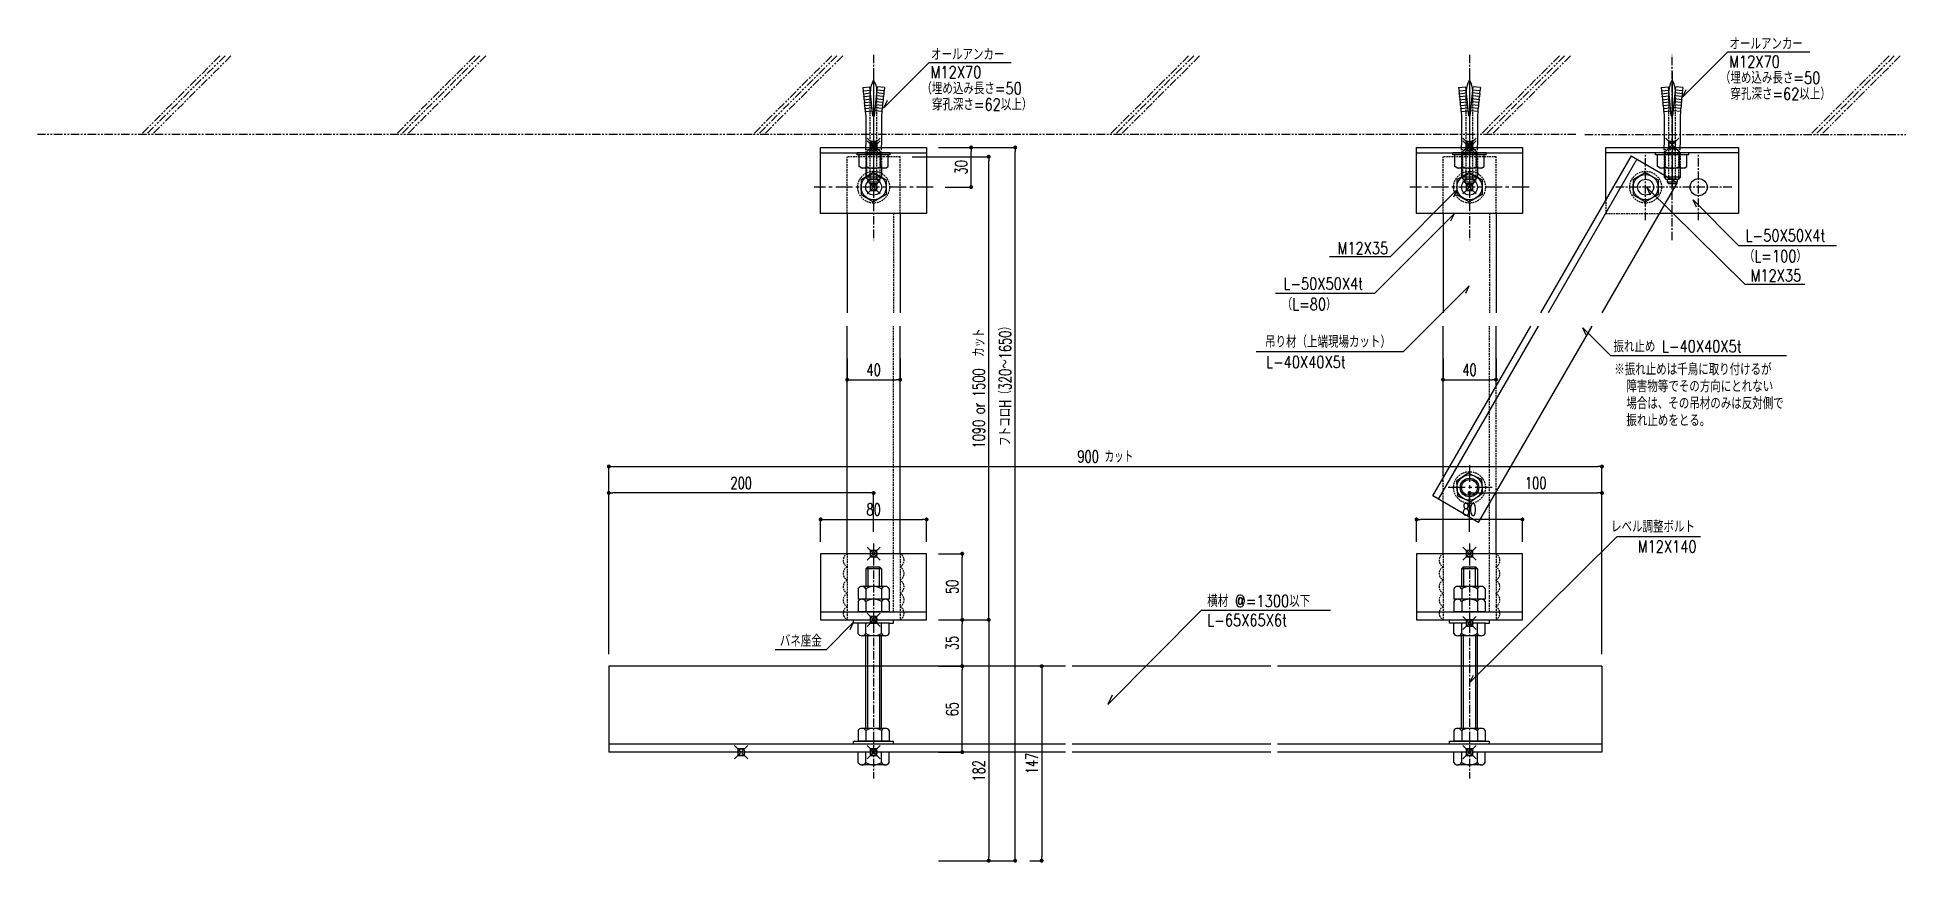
# Model space of a CAD drawing. Extents: x -275225 to 47266, y -41063 to 95295.
# Drawn here: x -216285 to -214874, y -23829 to -23205 of the extents above; entities that cross this region are included whole.
import ezdxf

# ---------------------------------------------------------------- set-up
doc = ezdxf.new("R2010")
doc.units = 0
doc.header["$LTSCALE"] = 0.2
doc.header["$PDMODE"] = 99
doc.header["$PDSIZE"] = 5
for name, pattern in [('CENTER', [50.8, 31.75, -6.35, 6.35, -6.35]), ('HIDDEN', [9.525, 6.35, -3.175]), ('PHANTOM', [63.5, 31.75, -6.35, 6.35, -6.35, 6.35, -6.35])]:
    doc.linetypes.add(name, pattern=pattern)
doc.layers.add('_ポイント', color=1, linetype='Continuous', plot=False)
for name, color, linetype in [('_別途', 6, 'PHANTOM'), ('_基準', 1, 'CENTER'), ('_文字', 3, 'Continuous'), ('_製品', 4, 'Continuous'), ('_製品寸法', 9, 'Continuous'), ('OKAMURA', 4, 'Continuous'), ('OKAMURA-HIDDEN', 6, 'HIDDEN')]:
    doc.layers.add(name, color=color, linetype=linetype)
doc.styles.add('OKAMURA', font='SIMPLEX.shx', dxfattribs={"width": 0.7, "bigfont": 'BIGFONT.shx'})
doc.dimstyles.new('OKAMURA-003', dxfattribs={"dimscale": 3, "dimtxt": 3, "dimasz": 1, "dimexe": 0, "dimexo": 3, "dimgap": 1, "dimtad": 1, "dimdec": 3, "dimdsep": 46, "dimtxsty": 'OKAMURA', "dimblk1": 'DOT', "dimblk2": 'DOT', "dimsah": 1, "dimcen": 0, "dimclrd": 9, "dimclre": 9, "dimclrt": 3, "dimadec": 0, "dimazin": 0, "dimtfac": 1, "dimtdec": 3, "dimtix": 1, "dimtmove": 2, "dimatfit": 3, "dimldrblk": 'NONE', "dimfxl": 0, "dimtolj": 1, "dimarcsym": 0})

# ---------------------------------------------------------------- blocks, each defined once
blk = doc.blocks.new('_DOT')
at = {"color": 0, "linetype": 'ByBlock'}
blk.add_line((-0.5, 0), (-1, 0), dxfattribs=at)
at = {"color": 0, "linetype": 'ByBlock', "const_width": 0.5}
blk.add_lwpolyline([(-0.25, 0, 1), (0.25, 0, 1)], format="xyb", close=True, dxfattribs=at)
blk = doc.blocks.new('*D1159')
at = {"layer": '_製品寸法', "color": 9, "lineweight": -2, "transparency": 16777216}
for p, q in [((129, 450), (186.9, 450)), ((186.9, 103), (186.9, 447)), ((149, 100), (186.9, 100))]:
    blk.add_line(p, q, dxfattribs=at)
at = {"layer": 'Defpoints', "color": 0, "transparency": 16777216}
for p in [(120, 450), (186.9, 450), (140, 100)]:
    blk.add_point(p, dxfattribs=at)
at = {"layer": '_製品寸法', "color": 9, "lineweight": -2, "transparency": 16777216, "xscale": 3, "yscale": 3, "zscale": 3}
for p, rotation in [((186.9, 450), 90), ((186.9, 100), 270)]:
    blk.add_blockref('_DOT', p, dxfattribs=dict(at, rotation=rotation))
at = {"layer": '_製品寸法', "color": 3, "transparency": 16777216, "insert": (179.4, 275), "char_height": 9, "attachment_point": 5, "rotation": 90, "style": 'OKAMURA'}
blk.add_mtext('\\A1;1090 or 1500  カット', dxfattribs=at)
blk = doc.blocks.new('_None')
blk = doc.blocks.new('*D1160')
at = {"layer": '_製品寸法', "color": 9, "lineweight": -2, "transparency": 16777216}
for p, q in [((550, 166.6), (550, 195.9)), ((553, 195.9), (647, 195.9)), ((650, 74), (650, 195.9))]:
    blk.add_line(p, q, dxfattribs=at)
at = {"layer": 'Defpoints', "color": 0, "transparency": 16777216}
for p in [(650, 195.9), (550, 157.6), (650, 65)]:
    blk.add_point(p, dxfattribs=at)
at = {"layer": '_製品寸法', "color": 9, "lineweight": -2, "transparency": 16777216, "xscale": 3, "yscale": 3, "zscale": 3, "rotation": 180}
blk.add_blockref('_DOT', (550, 195.9), dxfattribs=at)
at = {"layer": '_製品寸法', "color": 9, "lineweight": -2, "transparency": 16777216, "xscale": 3, "yscale": 3, "zscale": 3}
blk.add_blockref('_DOT', (650, 195.9), dxfattribs=at)
at = {"layer": '_製品寸法', "color": 3, "transparency": 16777216, "insert": (600, 203.4), "char_height": 9, "attachment_point": 5, "style": 'OKAMURA'}
blk.add_mtext('\\A1;100', dxfattribs=at)
blk = doc.blocks.new('*D1161')
at = {"layer": '_製品寸法', "color": 9, "lineweight": -2, "transparency": 16777216}
for p, q in [((-100, 74), (-100, 215.9)), ((-97, 215.9), (647, 215.9)), ((650, 74), (650, 215.9))]:
    blk.add_line(p, q, dxfattribs=at)
at = {"layer": 'Defpoints', "color": 0, "transparency": 16777216}
for p in [(650, 215.9), (-100, 65), (650, 65)]:
    blk.add_point(p, dxfattribs=at)
at = {"layer": '_製品寸法', "color": 9, "lineweight": -2, "transparency": 16777216, "xscale": 3, "yscale": 3, "zscale": 3, "rotation": 180}
blk.add_blockref('_DOT', (-100, 215.9), dxfattribs=at)
at = {"layer": '_製品寸法', "color": 9, "lineweight": -2, "transparency": 16777216, "xscale": 3, "yscale": 3, "zscale": 3}
blk.add_blockref('_DOT', (650, 215.9), dxfattribs=at)
at = {"layer": '_製品寸法', "color": 3, "transparency": 16777216, "insert": (275, 223.4), "char_height": 9, "attachment_point": 5, "style": 'OKAMURA'}
blk.add_mtext('\\A1;900 カット', dxfattribs=at)
blk = doc.blocks.new('*D1162')
at = {"layer": '_製品寸法', "color": 9, "lineweight": -2, "transparency": 16777216}
for p, q in [((149, 100), (166.9, 100)), ((166.9, 68), (166.9, 97)), ((149, 65), (166.9, 65))]:
    blk.add_line(p, q, dxfattribs=at)
at = {"layer": 'Defpoints', "color": 0, "transparency": 16777216}
for p in [(140, 100), (166.9, 100), (140, 65)]:
    blk.add_point(p, dxfattribs=at)
at = {"layer": '_製品寸法', "color": 9, "lineweight": -2, "transparency": 16777216, "xscale": 3, "yscale": 3, "zscale": 3}
for p, rotation in [((166.9, 100), 90), ((166.9, 65), 270)]:
    blk.add_blockref('_DOT', p, dxfattribs=dict(at, rotation=rotation))
at = {"layer": '_製品寸法', "color": 3, "transparency": 16777216, "insert": (159.4, 82.5), "char_height": 9, "attachment_point": 5, "rotation": 90, "style": 'OKAMURA'}
blk.add_mtext('\\A1;35', dxfattribs=at)
blk = doc.blocks.new('*D1163')
at = {"layer": '_製品寸法', "color": 9, "lineweight": -2, "transparency": 16777216}
for p, q in [((-100, 74), (-100, 195.9)), ((97, 195.9), (-97, 195.9)), ((100, 166.6), (100, 195.9))]:
    blk.add_line(p, q, dxfattribs=at)
at = {"layer": 'Defpoints', "color": 0, "transparency": 16777216}
for p in [(-100, 195.9), (100, 157.6), (-100, 65)]:
    blk.add_point(p, dxfattribs=at)
at = {"layer": '_製品寸法', "color": 9, "lineweight": -2, "transparency": 16777216, "xscale": 3, "yscale": 3, "zscale": 3, "rotation": 180}
blk.add_blockref('_DOT', (-100, 195.9), dxfattribs=at)
at = {"layer": '_製品寸法', "color": 9, "lineweight": -2, "transparency": 16777216, "xscale": 3, "yscale": 3, "zscale": 3}
blk.add_blockref('_DOT', (100, 195.9), dxfattribs=at)
at = {"layer": '_製品寸法', "color": 3, "transparency": 16777216, "insert": (0, 203.4), "char_height": 9, "attachment_point": 5, "style": 'OKAMURA'}
blk.add_mtext('\\A1;200', dxfattribs=at)
blk = doc.blocks.new('*D1164')
at = {"layer": '_製品寸法', "color": 9, "lineweight": -2, "transparency": 16777216}
for p, q in [((149, 65), (166.9, 65)), ((166.9, 3), (166.9, 62)), ((149, 0), (166.9, 0))]:
    blk.add_line(p, q, dxfattribs=at)
at = {"layer": 'Defpoints', "color": 0, "transparency": 16777216}
for p in [(140, 65), (166.9, 65), (140, 0)]:
    blk.add_point(p, dxfattribs=at)
at = {"layer": '_製品寸法', "color": 9, "lineweight": -2, "transparency": 16777216, "xscale": 3, "yscale": 3, "zscale": 3}
for p, rotation in [((166.9, 65), 90), ((166.9, 0), 270)]:
    blk.add_blockref('_DOT', p, dxfattribs=dict(at, rotation=rotation))
at = {"layer": '_製品寸法', "color": 3, "transparency": 16777216, "insert": (159.4, 32.5), "char_height": 9, "attachment_point": 5, "rotation": 90, "style": 'OKAMURA'}
blk.add_mtext('\\A1;65', dxfattribs=at)
blk = doc.blocks.new('*D1165')
at = {"layer": '_製品寸法', "color": 9, "lineweight": -2, "transparency": 16777216}
for p, q in [((60, 159), (60, 175.9)), ((63, 175.9), (137, 175.9)), ((140, 159), (140, 175.9))]:
    blk.add_line(p, q, dxfattribs=at)
at = {"layer": 'Defpoints', "color": 0, "transparency": 16777216}
for p in [(140, 175.9), (60, 150), (140, 150)]:
    blk.add_point(p, dxfattribs=at)
at = {"layer": '_製品寸法', "color": 9, "lineweight": -2, "transparency": 16777216, "xscale": 3, "yscale": 3, "zscale": 3, "rotation": 180}
blk.add_blockref('_DOT', (60, 175.9), dxfattribs=at)
at = {"layer": '_製品寸法', "color": 9, "lineweight": -2, "transparency": 16777216, "xscale": 3, "yscale": 3, "zscale": 3}
blk.add_blockref('_DOT', (140, 175.9), dxfattribs=at)
at = {"layer": '_製品寸法', "color": 3, "transparency": 16777216, "insert": (100, 183.4), "char_height": 9, "attachment_point": 5, "style": 'OKAMURA'}
blk.add_mtext('\\A1;80', dxfattribs=at)
blk = doc.blocks.new('*D1166')
at = {"layer": '_製品寸法', "color": 9, "lineweight": -2, "transparency": 16777216}
for p, q in [((149, 150), (166.9, 150)), ((166.9, 103), (166.9, 147)), ((149, 100), (166.9, 100))]:
    blk.add_line(p, q, dxfattribs=at)
at = {"layer": 'Defpoints', "color": 0, "transparency": 16777216}
for p in [(140, 150), (166.9, 150), (140, 100)]:
    blk.add_point(p, dxfattribs=at)
at = {"layer": '_製品寸法', "color": 9, "lineweight": -2, "transparency": 16777216, "xscale": 3, "yscale": 3, "zscale": 3}
for p, rotation in [((166.9, 150), 90), ((166.9, 100), 270)]:
    blk.add_blockref('_DOT', p, dxfattribs=dict(at, rotation=rotation))
at = {"layer": '_製品寸法', "color": 3, "transparency": 16777216, "insert": (159.4, 125), "char_height": 9, "attachment_point": 5, "rotation": 90, "style": 'OKAMURA'}
blk.add_mtext('\\A1;50', dxfattribs=at)
blk = doc.blocks.new('*D1167')
at = {"layer": '_製品寸法', "color": 9, "lineweight": -2, "transparency": 16777216}
for p, q in [((80, 297.5), (80, 281.5)), ((120, 297.5), (120, 281.5)), ((83, 281.5), (117, 281.5))]:
    blk.add_line(p, q, dxfattribs=at)
at = {"layer": 'Defpoints', "color": 0, "transparency": 16777216}
for p in [(80, 306.5), (120, 306.5), (120, 281.5)]:
    blk.add_point(p, dxfattribs=at)
at = {"layer": '_製品寸法', "color": 9, "lineweight": -2, "transparency": 16777216, "xscale": 3, "yscale": 3, "zscale": 3, "rotation": 180}
blk.add_blockref('_DOT', (80, 281.5), dxfattribs=at)
at = {"layer": '_製品寸法', "color": 9, "lineweight": -2, "transparency": 16777216, "xscale": 3, "yscale": 3, "zscale": 3}
blk.add_blockref('_DOT', (120, 281.5), dxfattribs=at)
at = {"layer": '_製品寸法', "color": 3, "transparency": 16777216, "insert": (100, 289), "char_height": 9, "attachment_point": 5, "style": 'OKAMURA'}
blk.add_mtext('\\A1;40', dxfattribs=at)
blk = doc.blocks.new('*D1168')
at = {"layer": '_製品寸法', "color": 9, "lineweight": -2, "transparency": 16777216}
for p, q in [((510, 159), (510, 175.9)), ((587, 175.9), (513, 175.9)), ((590, 159), (590, 175.9))]:
    blk.add_line(p, q, dxfattribs=at)
at = {"layer": 'Defpoints', "color": 0, "transparency": 16777216}
for p in [(510, 175.9), (510, 150), (590, 150)]:
    blk.add_point(p, dxfattribs=at)
at = {"layer": '_製品寸法', "color": 9, "lineweight": -2, "transparency": 16777216, "xscale": 3, "yscale": 3, "zscale": 3, "rotation": 180}
blk.add_blockref('_DOT', (510, 175.9), dxfattribs=at)
at = {"layer": '_製品寸法', "color": 9, "lineweight": -2, "transparency": 16777216, "xscale": 3, "yscale": 3, "zscale": 3}
blk.add_blockref('_DOT', (590, 175.9), dxfattribs=at)
at = {"layer": '_製品寸法', "color": 3, "transparency": 16777216, "insert": (550, 183.4), "char_height": 9, "attachment_point": 5, "style": 'OKAMURA'}
blk.add_mtext('\\A1;80', dxfattribs=at)
blk = doc.blocks.new('*D1169')
at = {"layer": '_製品寸法', "color": 9, "lineweight": -2, "transparency": 16777216}
for p, q in [((149, 457), (173.6, 457)), ((173.6, 430), (173.6, 454)), ((154, 427), (173.6, 427))]:
    blk.add_line(p, q, dxfattribs=at)
at = {"layer": 'Defpoints', "color": 0, "transparency": 16777216}
for p in [(140, 457), (173.6, 457), (145, 427)]:
    blk.add_point(p, dxfattribs=at)
at = {"layer": '_製品寸法', "color": 9, "lineweight": -2, "transparency": 16777216, "xscale": 3, "yscale": 3, "zscale": 3}
for p, rotation in [((173.6, 457), 90), ((173.6, 427), 270)]:
    blk.add_blockref('_DOT', p, dxfattribs=dict(at, rotation=rotation))
at = {"layer": '_製品寸法', "color": 3, "transparency": 16777216, "insert": (166.1, 442), "char_height": 9, "attachment_point": 5, "rotation": 90, "style": 'OKAMURA'}
blk.add_mtext('\\A1;30', dxfattribs=at)
blk = doc.blocks.new('*D1170')
at = {"layer": '_製品寸法', "color": 9, "lineweight": -2, "transparency": 16777216}
for p, q in [((530, 297.5), (530, 281.5)), ((570, 297.5), (570, 281.5)), ((533, 281.5), (567, 281.5))]:
    blk.add_line(p, q, dxfattribs=at)
at = {"layer": 'Defpoints', "color": 0, "transparency": 16777216}
for p in [(530, 306.5), (570, 306.5), (570, 281.5)]:
    blk.add_point(p, dxfattribs=at)
at = {"layer": '_製品寸法', "color": 9, "lineweight": -2, "transparency": 16777216, "xscale": 3, "yscale": 3, "zscale": 3, "rotation": 180}
blk.add_blockref('_DOT', (530, 281.5), dxfattribs=at)
at = {"layer": '_製品寸法', "color": 9, "lineweight": -2, "transparency": 16777216, "xscale": 3, "yscale": 3, "zscale": 3}
blk.add_blockref('_DOT', (570, 281.5), dxfattribs=at)
at = {"layer": '_製品寸法', "color": 3, "transparency": 16777216, "insert": (550, 289), "char_height": 9, "attachment_point": 5, "style": 'OKAMURA'}
blk.add_mtext('\\A1;40', dxfattribs=at)
blk = doc.blocks.new('*D1171')
at = {"layer": '_製品寸法', "color": 9, "lineweight": -2, "transparency": 16777216}
for p, q in [((149, 100), (186.9, 100)), ((186.9, 97), (186.9, -79)), ((149, -82), (186.9, -82))]:
    blk.add_line(p, q, dxfattribs=at)
at = {"layer": 'Defpoints', "color": 0, "transparency": 16777216}
for p in [(140, 100), (140, -82), (186.9, -82)]:
    blk.add_point(p, dxfattribs=at)
at = {"layer": '_製品寸法', "color": 9, "lineweight": -2, "transparency": 16777216, "xscale": 3, "yscale": 3, "zscale": 3}
for p, rotation in [((186.9, 100), 90), ((186.9, -82), 270)]:
    blk.add_blockref('_DOT', p, dxfattribs=dict(at, rotation=rotation))
at = {"layer": '_製品寸法', "color": 3, "transparency": 16777216, "insert": (179.4, -14.1), "char_height": 9, "attachment_point": 5, "rotation": 90, "style": 'OKAMURA'}
blk.add_mtext('\\A1;182', dxfattribs=at)
blk = doc.blocks.new('*D1172')
at = {"layer": '_製品寸法', "color": 9, "lineweight": -2, "transparency": 16777216}
for p, q in [((149, 457), (206.9, 457)), ((206.9, -79), (206.9, 454)), ((149, -82), (206.9, -82))]:
    blk.add_line(p, q, dxfattribs=at)
at = {"layer": 'Defpoints', "color": 0, "transparency": 16777216}
for p in [(140, 457), (206.9, 457), (140, -82)]:
    blk.add_point(p, dxfattribs=at)
at = {"layer": '_製品寸法', "color": 9, "lineweight": -2, "transparency": 16777216, "xscale": 3, "yscale": 3, "zscale": 3}
for p, rotation in [((206.9, 457), 90), ((206.9, -82), 270)]:
    blk.add_blockref('_DOT', p, dxfattribs=dict(at, rotation=rotation))
at = {"layer": '_製品寸法', "color": 3, "transparency": 16777216, "insert": (199.4, 278.6), "char_height": 9, "attachment_point": 5, "rotation": 90, "style": 'OKAMURA'}
blk.add_mtext('\\A1;フトコロH（320～1650）', dxfattribs=at)
blk = doc.blocks.new('*D1173')
at = {"layer": '_製品寸法', "color": 9, "lineweight": -2, "transparency": 16777216}
for p, q in [((235.9, 65), (226.9, 65)), ((226.9, 62), (226.9, -79)), ((217.9, -82), (226.9, -82))]:
    blk.add_line(p, q, dxfattribs=at)
at = {"layer": 'Defpoints', "color": 0, "transparency": 16777216}
for p in [(226.9, 65), (226.9, -82), (226.9, -82)]:
    blk.add_point(p, dxfattribs=at)
at = {"layer": '_製品寸法', "color": 9, "lineweight": -2, "transparency": 16777216, "xscale": 3, "yscale": 3, "zscale": 3}
for p, rotation in [((226.9, 65), 90), ((226.9, -82), 270)]:
    blk.add_blockref('_DOT', p, dxfattribs=dict(at, rotation=rotation))
at = {"layer": '_製品寸法', "color": 3, "transparency": 16777216, "insert": (219.4, -8.5), "char_height": 9, "attachment_point": 5, "rotation": 90, "style": 'OKAMURA'}
blk.add_mtext('\\A1;147', dxfattribs=at)
blk = doc.blocks.new('P1X_BASE_SS_TREO_DA_01')
at = {"layer": '_別途'}
for p, q in [((137.8, 59.4), (78.4, 0)), ((141.7, 59.4), (82.2, 0)), ((146.2, 59.4), (86.7, 0)), ((330.3, 59.4), (270.9, 0)), ((334.1, 59.4), (274.7, 0)), ((338.6, 59.4), (279.2, 0)), ((599.9, 59.4), (540.4, 0)), ((603.7, 59.4), (544.3, 0)), ((608.2, 59.4), (548.7, 0)), ((869.4, 59.4), (810, 0)), ((873.3, 59.4), (813.8, 0)), ((877.7, 59.4), (818.3, 0)), ((1149.4, 59.4), (1090, 0)), ((1153.3, 59.4), (1093.8, 0)), ((1157.7, 59.4), (1098.3, 0)), ((1398.5, 59.4), (1339, 0)), ((1402.3, 59.4), (1342.9, 0)), ((1406.8, 59.4), (1347.3, 0)), ((1161.9, 0), (0, 0)), ((1168.6, 0), (1410.9, 0))]:
    blk.add_line(p, q, dxfattribs=at)
blk = doc.blocks.new('調整ﾎﾞﾙﾄ')
at = {"layer": '_基準'}
blk.add_line((0, 151.6), (0, -26), dxfattribs=at)
for p in [(0, 91.6), (0, -6)]:
    blk.add_point(p, dxfattribs=at)
at = {"layer": '_基準', "ltscale": 2}
blk.add_point((0, -6), dxfattribs=at)
at = {"layer": '_製品'}
for p, q in [((-4.5, 134), (-6, 132.5)), ((-6, 132.5), (-6, 119.2)), ((6, 132.5), (-6, 132.5)), ((-4.5, 134), (-4.5, 119.2)), ((-4.5, 134), (4.5, 134)), ((4.5, 119.2), (4.5, 134)), ((6, 132.5), (4.5, 134)), ((6, 132.5), (6, 119.2)), ((-11.8, 117.5), (-11.8, 109.6)), ((8.8, 119.2), (-8.9, 119.2)), ((-5.9, 117.5), (-5.9, 109.6)), ((5.9, 117.5), (5.9, 109.6)), ((11.8, 117.5), (11.8, 109.6)), ((11.8, 109.6), (-11.8, 109.6)), ((-11.8, 107.9), (-11.8, 100)), ((11.8, 100), (-11.8, 100)), ((8.8, 109.6), (-8.9, 109.6)), ((-5.9, 107.9), (-5.9, 100)), ((5.9, 107.9), (5.9, 100)), ((11.8, 107.9), (11.8, 100)), ((-11.8, 83.7), (-11.8, 91.6)), ((11.8, 91.6), (-11.8, 91.6)), ((-5.9, 83.7), (-5.9, 91.6)), ((5.9, 83.7), (5.9, 91.6)), ((11.8, 83.7), (11.8, 91.6)), ((8.8, 82), (-8.9, 82)), ((-6, 12), (-6, 82)), ((-4.5, 12), (-4.5, 82)), ((4.5, 82), (4.5, 12)), ((6, 12), (6, 82)), ((-11.8, 10.3), (-11.8, 2.4)), ((11.8, 2.4), (-11.8, 2.4)), ((8.8, 12), (-8.9, 12)), ((-5.9, 10.3), (-5.9, 2.4)), ((5.9, 10.3), (5.9, 2.4)), ((11.8, 10.3), (11.8, 2.4)), ((-11.8, -13.9), (-11.8, -6)), ((-5.9, -13.9), (-5.9, -6)), ((5.9, -13.9), (5.9, -6)), ((11.8, -13.9), (11.8, -6)), ((8.8, -15.6), (-8.9, -15.6))]:
    blk.add_line(p, q, dxfattribs=at)
at = {"layer": '_製品', "ltscale": 2}
for p, q in [((-15.1, 94), (15.1, 94)), ((-15.1, 91.6), (-15.1, 94)), ((-11.8, 91.6), (-15.1, 91.6)), ((11.8, 91.6), (15.1, 91.6)), ((15.1, 91.6), (15.1, 94)), ((-15.1, 2.4), (15.1, 2.4)), ((-15.1, 0), (-15.1, 2.4)), ((15.1, 0), (-15.1, 0)), ((15.1, 0), (15.1, 2.4))]:
    blk.add_line(p, q, dxfattribs=at)
at = {"layer": '_製品'}
for centre, radius, start, end in [((-8.9, 115.8), 3.4, 29.8172, 149.8269), ((0, 108.2), 11, 57.7935, 122.2065), ((8.8, 115.8), 3.4, 29.9951, 150.0048), ((-8.9, 106.2), 3.4, 29.8172, 149.8269), ((0, 98.6), 11, 57.7935, 122.2065), ((8.8, 106.2), 3.4, 29.9951, 150.0048), ((-8.9, 85.4), 3.4, 210.1731, 330.1828), ((0, 93), 11, 237.7935, 302.2065), ((8.8, 85.4), 3.4, 209.9952, 330.0049), ((-8.9, 8.6), 3.4, 29.8172, 149.8269), ((0, 1), 11, 57.7935, 122.2065), ((8.8, 8.6), 3.4, 29.9951, 150.0048), ((-8.9, -12.2), 3.4, 210.1731, 330.1828), ((0, -4.6), 11, 237.7935, 302.2065), ((8.8, -12.2), 3.4, 209.9952, 330.0049)]:
    blk.add_arc(centre, radius, start, end, dxfattribs=at)
blk = doc.blocks.new('P1X_上アングル80')
at = {"layer": '_ポイント', "ltscale": 2}
blk.add_point((0, 0), dxfattribs=at)
at = {"layer": '_ポイント'}
blk.add_point((0, -30), dxfattribs=at)
at = {"layer": '_基準'}
blk.add_line((0, 70), (0, -70), dxfattribs=at)
at = {"layer": '_基準', "ltscale": 2}
blk.add_line((45, -30), (-45, -30), dxfattribs=at)
at = {"layer": '_製品', "ltscale": 2}
for p, q in [((-40, 0), (40, 0)), ((-40, -50), (-40, 0)), ((40, 0), (40, -50)), ((-40, -4), (40, -4)), ((40, -50), (-40, -50))]:
    blk.add_line(p, q, dxfattribs=at)
at = {"layer": '_製品'}
for p, q in [((0, -19.030536), (-9.5, -24.515363)), ((-9.5, -24.515363), (-9.5, -35.484636)), ((0, -19.030536), (9.5, -24.515364)), ((9.5, -24.515364), (9.5, -35.484637)), ((-9.5, -35.484636), (0, -40.969464)), ((9.5, -35.484637), (0, -40.969464))]:
    blk.add_line(p, q, dxfattribs=at)
for radius in [9.5, 6]:
    blk.add_circle((0, -30), radius, dxfattribs=at)
at = {"layer": 'OKAMURA-HIDDEN'}
for p, q in [((-20, -50), (-20, -7)), ((20, -7), (-20, -7)), ((20, -50), (20, -7))]:
    blk.add_line(p, q, dxfattribs=at)
blk.add_circle((0, -30), 12, dxfattribs=at)
blk = doc.blocks.new('下アングル80')
at = {"layer": '_ポイント', "ltscale": 2}
blk.add_point((0, 50), dxfattribs=at)
at = {"layer": '_製品', "ltscale": 2}
for p, q in [((-40, 50), (-40, 0)), ((40, 50), (-40, 50)), ((40, 0), (40, 50)), ((-40, 6), (40, 6)), ((-40, 0), (40, 0))]:
    blk.add_line(p, q, dxfattribs=at)
at = {"layer": 'OKAMURA-HIDDEN'}
for p, q in [((-20, 50), (-20, 0)), ((20, 50), (20, 0))]:
    blk.add_line(p, q, dxfattribs=at)
for centre, start, end in [((-17.3, 45), 118.0725, 241.9275), ((17.3, 45), 298.0725, 61.9275), ((-17.3, 35), 118.0725, 241.9275), ((-17.3, 25), 118.0725, 241.9275), ((17.3, 35), 298.0725, 61.9275), ((17.3, 25), 298.0725, 61.9275), ((-17.3, 15), 118.0725, 241.9275), ((17.3, 15), 298.0725, 61.9275), ((-17.3, 5), 118.0725, 241.9275), ((17.3, 5), 298.0725, 61.9275)]:
    blk.add_arc(centre, 5.67, start, end, dxfattribs=at)
blk = doc.blocks.new('F下1')
at = {"layer": '_基準', "ltscale": 2}
for p, q in [((-20, 67), (-20, 33)), ((-3, 50), (-37, 50))]:
    blk.add_line(p, q, dxfattribs=at)
at = {"layer": '_製品'}
for p, q in [((-47.8, 43.6), (26.3, 172)), ((-43.5, 41.1), (32.1, 172)), ((-13.2, 23.6), (72.5, 172)), ((-21, 60.9), (-29.9, 54.7)), ((-21, 60.9), (-11, 56.3)), ((-13.2, 23.6), (-47.8, 43.6)), ((-29.9, 54.7), (-29, 43.7)), ((-29, 43.7), (-19, 39.1)), ((-10.1, 45.4), (-19, 39.1)), ((-11, 56.3), (-10.1, 45.4))]:
    blk.add_line(p, q, dxfattribs=at)
at = {"layer": '_製品', "color": 6, "linetype": 'HIDDEN'}
blk.add_circle((-20, 50), 12, dxfattribs=at)
at = {"layer": '_製品'}
for radius in [9.5, 6]:
    blk.add_circle((-20, 50), radius, dxfattribs=at)
at = {"layer": '_製品', "ltscale": 2}
blk.add_circle((-20, 50), 7, dxfattribs=at)
blk = doc.blocks.new('ｵｰﾙｱﾝｶｰ1270')
at = {"layer": '_ポイント'}
blk.add_point((0, 6), dxfattribs=at)
at = {"layer": '_基準', "ltscale": 0.2}
blk.add_line((0, 61.5), (0, -25.5), dxfattribs=at)
at = {"layer": '_製品'}
for p, q in [((-8.2, 49.4), (-2.8, 49.9)), ((-8.2, 49.4), (-7.9, 46.9)), ((-7.9, 46.9), (-2.5, 47.4)), ((-7.7, 44.6), (-2.3, 45.2)), ((-7.7, 44.6), (-7.5, 42.4)), ((-7.5, 42.4), (-2.1, 42.9)), ((-0.6, 28), (-2.8, 49.9)), ((0.2, 54.5), (-0.2, 54.5)), ((0.6, 28), (2.8, 49.9)), ((7.5, 42.4), (2.1, 42.9)), ((7.7, 44.6), (2.3, 45.2)), ((7.9, 46.9), (2.5, 47.4)), ((8.2, 49.4), (2.8, 49.9)), ((7.7, 44.6), (7.5, 42.4)), ((8.2, 49.4), (7.9, 46.9)), ((-7.2, 40.1), (-1.9, 40.7)), ((-7.2, 40.1), (-7, 37.9)), ((-7, 37.9), (-1.6, 38.4)), ((-6.8, 35.7), (-1.4, 36.2)), ((-6.8, 35.7), (-6.6, 33.4)), ((-6.6, 33.4), (-1.2, 34)), ((-6.3, 31.2), (-1, 31.7)), ((-6.3, 31.2), (-6, 27.7)), ((6.3, 31.2), (1, 31.7)), ((6.6, 33.4), (1.2, 34)), ((6.8, 35.7), (1.4, 36.2)), ((7, 37.9), (1.6, 38.4)), ((7.2, 40.1), (1.9, 40.7)), ((6.3, 31.2), (6, 27.7)), ((6.8, 35.7), (6.6, 33.4)), ((7.2, 40.1), (7, 37.9)), ((-6, 27.7), (-6, 6)), ((-0.6, 28), (0.6, 28)), ((6, 27.7), (6, 6)), ((12.5, 0), (-12.5, 0)), ((-12.5, -1.6), (-12.5, 0)), ((12.5, -1.6), (12.5, 0)), ((12.5, -1.6), (-12.5, -1.6)), ((-11, -10.4), (-11, -1.6)), ((11, -1.6), (-11, -1.6)), ((-9, -11.6), (-11, -10.4)), ((9, -11.6), (-9, -11.6)), ((-6, -11.6), (-6, -18.5)), ((-5.5, -10.4), (-5.5, -1.6)), ((5.5, -10.4), (5.5, -1.6)), ((6, -11.6), (6, -18.5)), ((9, -11.6), (11, -10.4)), ((11, -10.4), (11, -1.6)), ((-6, -18.5), (-4.7, -20)), ((6, -18.5), (-6, -18.5)), ((-4.7, -20), (4.7, -20)), ((-3.8, -20.5), (-3.8, -21.9)), ((-3.8, -21.9), (3.8, -21.9)), ((3.2, -20), (-3.2, -20)), ((2.6, -23.5), (-2.6, -23.5)), ((3.8, -20.5), (3.8, -21.9)), ((6, -18.5), (4.7, -20))]:
    blk.add_line(p, q, dxfattribs=at)
at = {"layer": '_製品', "color": 6, "linetype": 'HIDDEN'}
for p, q in [((-2.5, -20), (-2.5, 46.3)), ((2.5, -20), (2.5, 46.3)), ((-6, 2.5), (-6, 6)), ((-5.3, 0), (-6, 2.5)), ((-6, 2.5), (6, 2.5)), ((-5.3, 0), (-6, -0.4)), ((5.3, 0), (-5.3, 0)), ((-5.1, -0.4), (-5.3, 0)), ((5, -0.4), (5.3, 0)), ((5.3, 0), (6, 2.5)), ((5.3, 0), (6, -0.4)), ((6, 2.5), (6, 6)), ((-6, -0.4), (-6, -11.6)), ((-6, -0.4), (6, -0.4)), ((-5.1, -11.6), (-5.1, -0.4)), ((-5.1, -19.6), (-5.1, -11.6)), ((5, -11.6), (5, -0.4)), ((5, -19.6), (5, -11.6)), ((6, -0.4), (6, -11.6))]:
    blk.add_line(p, q, dxfattribs=at)
at = {"layer": '_製品'}
for centre, radius, start, end in [((-10.6, 45.5), 3, 343.695, 27.7436), ((-10.1, 41), 3, 343.695, 27.7436), ((13.5, 46.3), 16, 149.2465, 178.0085), ((-13.5, 46.3), 16, 1.9915, 30.7535), ((10.1, 41), 3, 152.2564, 196.305), ((10.6, 45.5), 3, 152.2564, 196.305), ((-9.7, 36.5), 3, 343.695, 27.7436), ((-9.2, 32), 3, 343.695, 27.7436), ((9.2, 32), 3, 152.2564, 196.305), ((9.7, 36.5), 3, 152.2564, 196.305), ((-8.2, -7.7), 3.88, 270.0357, 315.0441), ((0, 2.2), 13.8, 246.5734, 293.4266), ((8.2, -7.7), 3.88, 224.9559, 269.9643), ((-3.2, -20.5), 0.5, 90, 180), ((0, -20.5), 4, 200.3641, 228.5904), ((0, -20.5), 4, 311.4096, 339.6359), ((3.2, -20.5), 0.5, 0, 90)]:
    blk.add_arc(centre, radius, start, end, dxfattribs=at)
at = {"layer": '_製品', "ltscale": 0.2}
for centre, start, end in [((13.5, 46.3), 178.0085, 180), ((-13.5, 46.3), 0, 1.9915)]:
    blk.add_arc(centre, 16, start, end, dxfattribs=at)
blk = doc.blocks.new('P1X_SS_TREO_KHONG_GOM_DA_NGOAI_1')
at = {"layer": '_基準'}
for p, q in [((378, -70), (378, 70)), ((358, -55), (358, -5)), ((398, -55), (398, -5)), ((423, -30), (333, -30)), ((-225, -299.4), (-225, -477))]:
    blk.add_line(p, q, dxfattribs=at)
for p in [(-225, -357), (-325, -457), (-225, -457)]:
    blk.add_point(p, dxfattribs=at)
at = {"layer": '_基準', "ltscale": 2}
blk.add_point((-225, -457), dxfattribs=at)
at = {"layer": '_製品'}
for p, q in [((347.1, -6.4), (278.6, -125)), ((351.4, -8.9), (284.4, -125)), ((428, -4), (328, -4)), ((347.1, -6.4), (381.7, -26.4)), ((381.7, -26.4), (324.8, -125)), ((358, -19), (348.5, -24.5)), ((348.5, -24.5), (348.5, -35.5)), ((358, -19), (367.5, -24.5)), ((367.5, -24.5), (367.5, -35.5)), ((348.5, -35.5), (358, -41)), ((367.5, -35.5), (358, -41)), ((-245, -50), (-245, -125)), ((-205, -50), (-205, -125)), ((205, -50), (205, -125)), ((245, -50), (245, -125)), ((-229.5, -317), (-231, -318.5)), ((-231, -318.5), (-231, -331.8)), ((-219, -318.5), (-231, -318.5)), ((-229.5, -317), (-229.5, -331.8)), ((-229.5, -317), (-220.5, -317)), ((-220.5, -331.8), (-220.5, -317)), ((-219, -318.5), (-220.5, -317)), ((-219, -318.5), (-219, -331.8)), ((-236.8, -333.5), (-236.8, -341.4)), ((-216.2, -331.8), (-233.9, -331.8)), ((-230.9, -333.5), (-230.9, -341.4)), ((-219.1, -333.5), (-219.1, -341.4)), ((-213.2, -333.5), (-213.2, -341.4)), ((-213.2, -341.4), (-236.8, -341.4)), ((-236.8, -343.1), (-236.8, -351)), ((-213.2, -351), (-236.8, -351)), ((-216.2, -341.4), (-233.9, -341.4)), ((-230.9, -343.1), (-230.9, -351)), ((-219.1, -343.1), (-219.1, -351)), ((-213.2, -343.1), (-213.2, -351)), ((-236.8, -367.3), (-236.8, -359.4)), ((-213.2, -359.4), (-236.8, -359.4)), ((-230.9, -367.3), (-230.9, -359.4)), ((-219.1, -367.3), (-219.1, -359.4)), ((-213.2, -367.3), (-213.2, -359.4)), ((-216.2, -369), (-233.9, -369)), ((-231, -439), (-231, -369)), ((-229.5, -439), (-229.5, -369)), ((-220.5, -369), (-220.5, -439)), ((-219, -439), (-219, -369)), ((-80, -392), (-425, -392)), ((-425, -392), (-425, -457)), ((75, -392), (-75, -392)), ((325, -392), (80, -392)), ((325, -392), (325, -457)), ((-80, -451), (-425, -451)), ((-236.8, -440.7), (-236.8, -448.6)), ((-213.2, -448.6), (-236.8, -448.6)), ((-216.2, -439), (-233.9, -439)), ((-230.9, -440.7), (-230.9, -448.6)), ((-219.1, -440.7), (-219.1, -448.6)), ((-213.2, -440.7), (-213.2, -448.6)), ((75, -451), (-75, -451)), ((325, -451), (80, -451)), ((-80, -457), (-425, -457)), ((-236.8, -464.9), (-236.8, -457)), ((-230.9, -464.9), (-230.9, -457)), ((-219.1, -464.9), (-219.1, -457)), ((-213.2, -464.9), (-213.2, -457)), ((75, -457), (-75, -457)), ((325, -457), (80, -457)), ((-216.2, -466.6), (-233.9, -466.6))]:
    blk.add_line(p, q, dxfattribs=at)
at = {"layer": '_製品', "color": 6, "linetype": 'HIDDEN'}
for p, q in [((328, -39.4), (328, -50)), ((-210, -50), (-210, -125)), ((240, -50), (240, -125)), ((328, -50), (368.1, -50)), ((-210, -351), (-210, -135)), ((240, -351), (240, -135)), ((245, -260.6), (245, -180.6)), ((205, -268), (205, -249.8))]:
    blk.add_line(p, q, dxfattribs=at)
at = {"layer": '_製品', "ltscale": 2}
for p, q in [((-245, -307), (-245, -135)), ((-205, -307), (-205, -135)), ((205, -248.5), (205, -135)), ((245, -180.6), (245, -135)), ((205, -307), (205, -268)), ((245, -307), (245, -260.6)), ((-240.1, -357), (-209.9, -357)), ((-240.1, -359.4), (-240.1, -357)), ((-236.8, -359.4), (-240.1, -359.4)), ((-213.2, -359.4), (-209.9, -359.4)), ((-209.9, -359.4), (-209.9, -357)), ((-240.1, -448.6), (-209.9, -448.6)), ((-240.1, -451), (-240.1, -448.6)), ((-209.9, -451), (-240.1, -451)), ((-209.9, -451), (-209.9, -448.6))]:
    blk.add_line(p, q, dxfattribs=at)
at = {"layer": '_製品'}
blk.add_lwpolyline([(328, -39.4), (328, 0), (428, 0), (428, -50), (368.1, -50)], dxfattribs=at)
at = {"layer": '_製品', "color": 6, "linetype": 'HIDDEN'}
blk.add_circle((358, -30), 12, dxfattribs=at)
at = {"layer": '_製品'}
for centre, radius in [((358, -30), 9.5), ((358, -30), 6), ((398, -30), 6.5)]:
    blk.add_circle(centre, radius, dxfattribs=at)
for centre, radius, start, end in [((-233.9, -335.2), 3.4, 29.8172, 149.8269), ((-225, -342.8), 11, 57.7935, 122.2065), ((-216.2, -335.2), 3.4, 29.9951, 150.0048), ((-233.9, -344.8), 3.4, 29.8172, 149.8269), ((-225, -352.4), 11, 57.7935, 122.2065), ((-216.2, -344.8), 3.4, 29.9951, 150.0048), ((-233.9, -365.6), 3.4, 210.1731, 330.1828), ((-225, -358), 11, 237.7935, 302.2065), ((-216.2, -365.6), 3.4, 209.9952, 330.0049), ((-233.9, -442.4), 3.4, 29.8172, 149.8269), ((-225, -450), 11, 57.7935, 122.2065), ((-216.2, -442.4), 3.4, 29.9951, 150.0048), ((-233.9, -463.2), 3.4, 210.1731, 330.1828), ((-225, -455.6), 11, 237.7935, 302.2065), ((-216.2, -463.2), 3.4, 209.9952, 330.0049)]:
    blk.add_arc(centre, radius, start, end, dxfattribs=at)
at = {"layer": 'OKAMURA'}
blk.add_line((-315.2, -451), (-334.8, -451), dxfattribs=at)
at = {"layer": '_製品'}
for name, p in [('P1X_上アングル80', (-225, 0)), ('ｵｰﾙｱﾝｶｰ1270', (-225, -4)), ('P1X_上アングル80', (225, 0)), ('ｵｰﾙｱﾝｶｰ1270', (225, -4)), ('ｵｰﾙｱﾝｶｰ1270', (378, -4)), ('F下1', (245, -307)), ('下アングル80', (-225, -357)), ('下アングル80', (225, -357)), ('調整ﾎﾞﾙﾄ', (225, -451))]:
    blk.add_blockref(name, p, dxfattribs=at)
blk = doc.blocks.new('*U1158')
at = {"layer": '_基準'}
for p in [(99.9999, 100), (0, 0)]:
    blk.add_point(p, dxfattribs=at)
at = {"layer": '_文字', "color": 9}
for points in [[(713.3486, 500.5263), (710.7581, 494.971), (745.0554, 529.2682), (806.9728, 529.2682)], [(110.3319, 492.5166), (107.7414, 486.9613), (142.0387, 521.2586), (203.9561, 521.2586)], [(538.0947, 419.5777), (540.6853, 425.133), (490.0326, 374.3542), (444.3206, 374.3542)], [(686.6852, 420.9166), (684.0946, 426.4719), (757.9643, 353.5947), (803.2267, 353.5947)], [(721.4383, 411.8199), (718.8479, 417.3752), (753.2261, 382.9113), (827.2562, 382.9113)], [(535.9755, 401.4446), (538.566, 407), (478.2486, 346.5324), (403.5922, 346.5324)], [(547.147, 346.9787), (549.7375, 352.534), (499.8592, 302.6557), (388.8081, 302.6557)], [(638.1931, 315.1578), (635.6026, 320.7132), (656.468, 299.8477), (789.4378, 299.8477)], [(552.6295, 57.9033), (550.0299, 52.3522), (661.5534, 163.0497), (724.4652, 162.9465)], [(280.2134, 43.0583), (276.9752, 36.114), (347.5981, 107.2174), (444.9721, 107.2174)], [(82.3178, 92.5974), (84.9083, 98.1527), (64.0428, 77.2873), (25.5801, 77.2873)]]:
    blk.add_lwpolyline(points, dxfattribs=at)
for name, p in [('P1X_BASE_SS_TREO_DA_01', (-531.5254, 466.8232)), ('P1X_SS_TREO_KHONG_GOM_DA_NGOAI_1', (325, 457))]:
    blk.add_blockref(name, p)
at = {"layer": '_文字', "style": 'OKAMURA', "width": 0.8}
for s, p in [('オールアンカー', (746.3164, 530.8547)), ('オールアンカー', (143.2996, 522.845)), ('M12X70', (746.0687, 517.3473)), ('M12X70', (143.0519, 509.3376)), ('（埋め込み長さ=50', (739.1034, 505.1654)), ('（埋め込み長さ=50', (136.0866, 497.1557)), ('\u3000穿孔深さ=62以上）', (136.0866, 484.9738)), ('\u3000穿孔深さ=62以上）', (739.1034, 492.9835)), ('M12X35', (450.2786, 376.4484)), ('L-50X50X4t', (758.5213, 385.9606)), ('（L=100）', (757.1917, 370.3806)), ('L-50X50X4t', (409.4624, 349.5816)), ('M12X35', (762.2183, 355.6889)), ('（L=80）', (408.1328, 334.0016)), ('吊り材（上端現場カット）', (395.6011, 305.7135)), ('振れ止め L-40X40X5t', (658.6894, 302.193)), ('L-40X40X5t', (396.3711, 290.3395)), ('※振れ止めは千鳥に取り付けるが', (659.3241, 284.8427)), ('場合は、その吊材のみは反対側で', (668.4591, 259.1284)), ('障害物等でその方向にとれない', (668.4591, 271.9856)), ('振れ止めをとる。', (668.4591, 246.2713)), ('横材 @=1300以下', (351.9689, 109.7485)), ('L-65X65X6t ', (351.9689, 95.2703)), ('バネ座金', (29.1815, 79.6326))]:
    blk.add_text(s, height=9, dxfattribs=at).set_placement(p)
for s, p in [('レベル調整ボルト', (656.8784, 166.0095)), ('M12X140', (677.0251, 150.9413))]:
    blk.add_text(s, height=9, rotation=359.9059879, dxfattribs=at).set_placement(p)
at = {"layer": '_製品寸法'}
dim = blk.add_linear_dim(base=(186.9309, 450), p1=(140, 100), p2=(120, 450), angle=270, text='1090 or 1500  カット', dimstyle='OKAMURA-003', dxfattribs=at)
dim.commit()
dim.dimension.update_dxf_attribs({"geometry": '*D1159', "text_midpoint": (179.4309, 275)})
for base, p1, p2, angle, picture, middle in [((173.6211, 457), (145, 427), (140, 457), 90, '*D1169', (166.1211, 442)), ((650, 195.8989), (550, 157.6), (650, 65), 180, '*D1160', (600, 203.3989)), ((510, 175.9246), (590, 150), (510, 150), 180, '*D1168', (550, 183.4246)), ((166.9309, 150), (140, 100), (140, 150), 90, '*D1166', (159.4309, 125)), ((166.9309, 100), (140, 65), (140, 100), 90, '*D1162', (159.4309, 82.5)), ((166.9309, 65), (140, 0), (140, 65), 90, '*D1164', (159.4309, 32.5)), ((226.9309, -82), (226.9309, 65), (226.9309, -82), 90, '*D1173', (219.4309, -8.5))]:
    dim = blk.add_linear_dim(base=base, p1=p1, p2=p2, angle=angle, dimstyle='OKAMURA-003', dxfattribs=at)
    dim.commit()
    dim.dimension.update_dxf_attribs({"geometry": picture, "text_midpoint": middle})
dim = blk.add_linear_dim(base=(206.9309, 457), p1=(140, -82), p2=(140, 457), angle=90, text='フトコロH（320～1650）', dimstyle='OKAMURA-003', dxfattribs=at)
dim.commit()
dim.dimension.update_dxf_attribs({"geometry": '*D1172', "text_midpoint": (199.4309, 278.5606), "dimtype": 128})
for base, p1, p2, picture, middle in [((120, 281.5366), (80, 306.4902), (120, 306.4902), '*D1167', (100, 289.0366)), ((570, 281.5366), (530, 306.4902), (570, 306.4902), '*D1170', (550, 289.0366)), ((-100, 195.8989), (100, 157.6), (-100, 65), '*D1163', (0, 203.3989)), ((140, 175.9246), (60, 150), (140, 150), '*D1165', (100, 183.4246))]:
    dim = blk.add_linear_dim(base=base, p1=p1, p2=p2, dimstyle='OKAMURA-003', dxfattribs=at)
    dim.commit()
    dim.dimension.update_dxf_attribs({"geometry": picture, "text_midpoint": middle})
dim = blk.add_linear_dim(base=(650, 215.8989), p1=(-100, 65), p2=(650, 65), text='900 カット', dimstyle='OKAMURA-003', dxfattribs=at)
dim.commit()
dim.dimension.update_dxf_attribs({"geometry": '*D1161', "text_midpoint": (275, 223.3989)})
dim = blk.add_linear_dim(base=(186.9309, -82), p1=(140, 100), p2=(140, -82), angle=90, dimstyle='OKAMURA-003', dxfattribs=at)
dim.commit()
dim.dimension.update_dxf_attribs({"geometry": '*D1171', "text_midpoint": (179.4309, -14.076), "dimtype": 128})

msp = doc.modelspace()

# ---------------------------------------------------------------- block references
msp.add_blockref('*U1158', (-215753.2433, -23745.4017))

doc.saveas('drawing.dxf')
